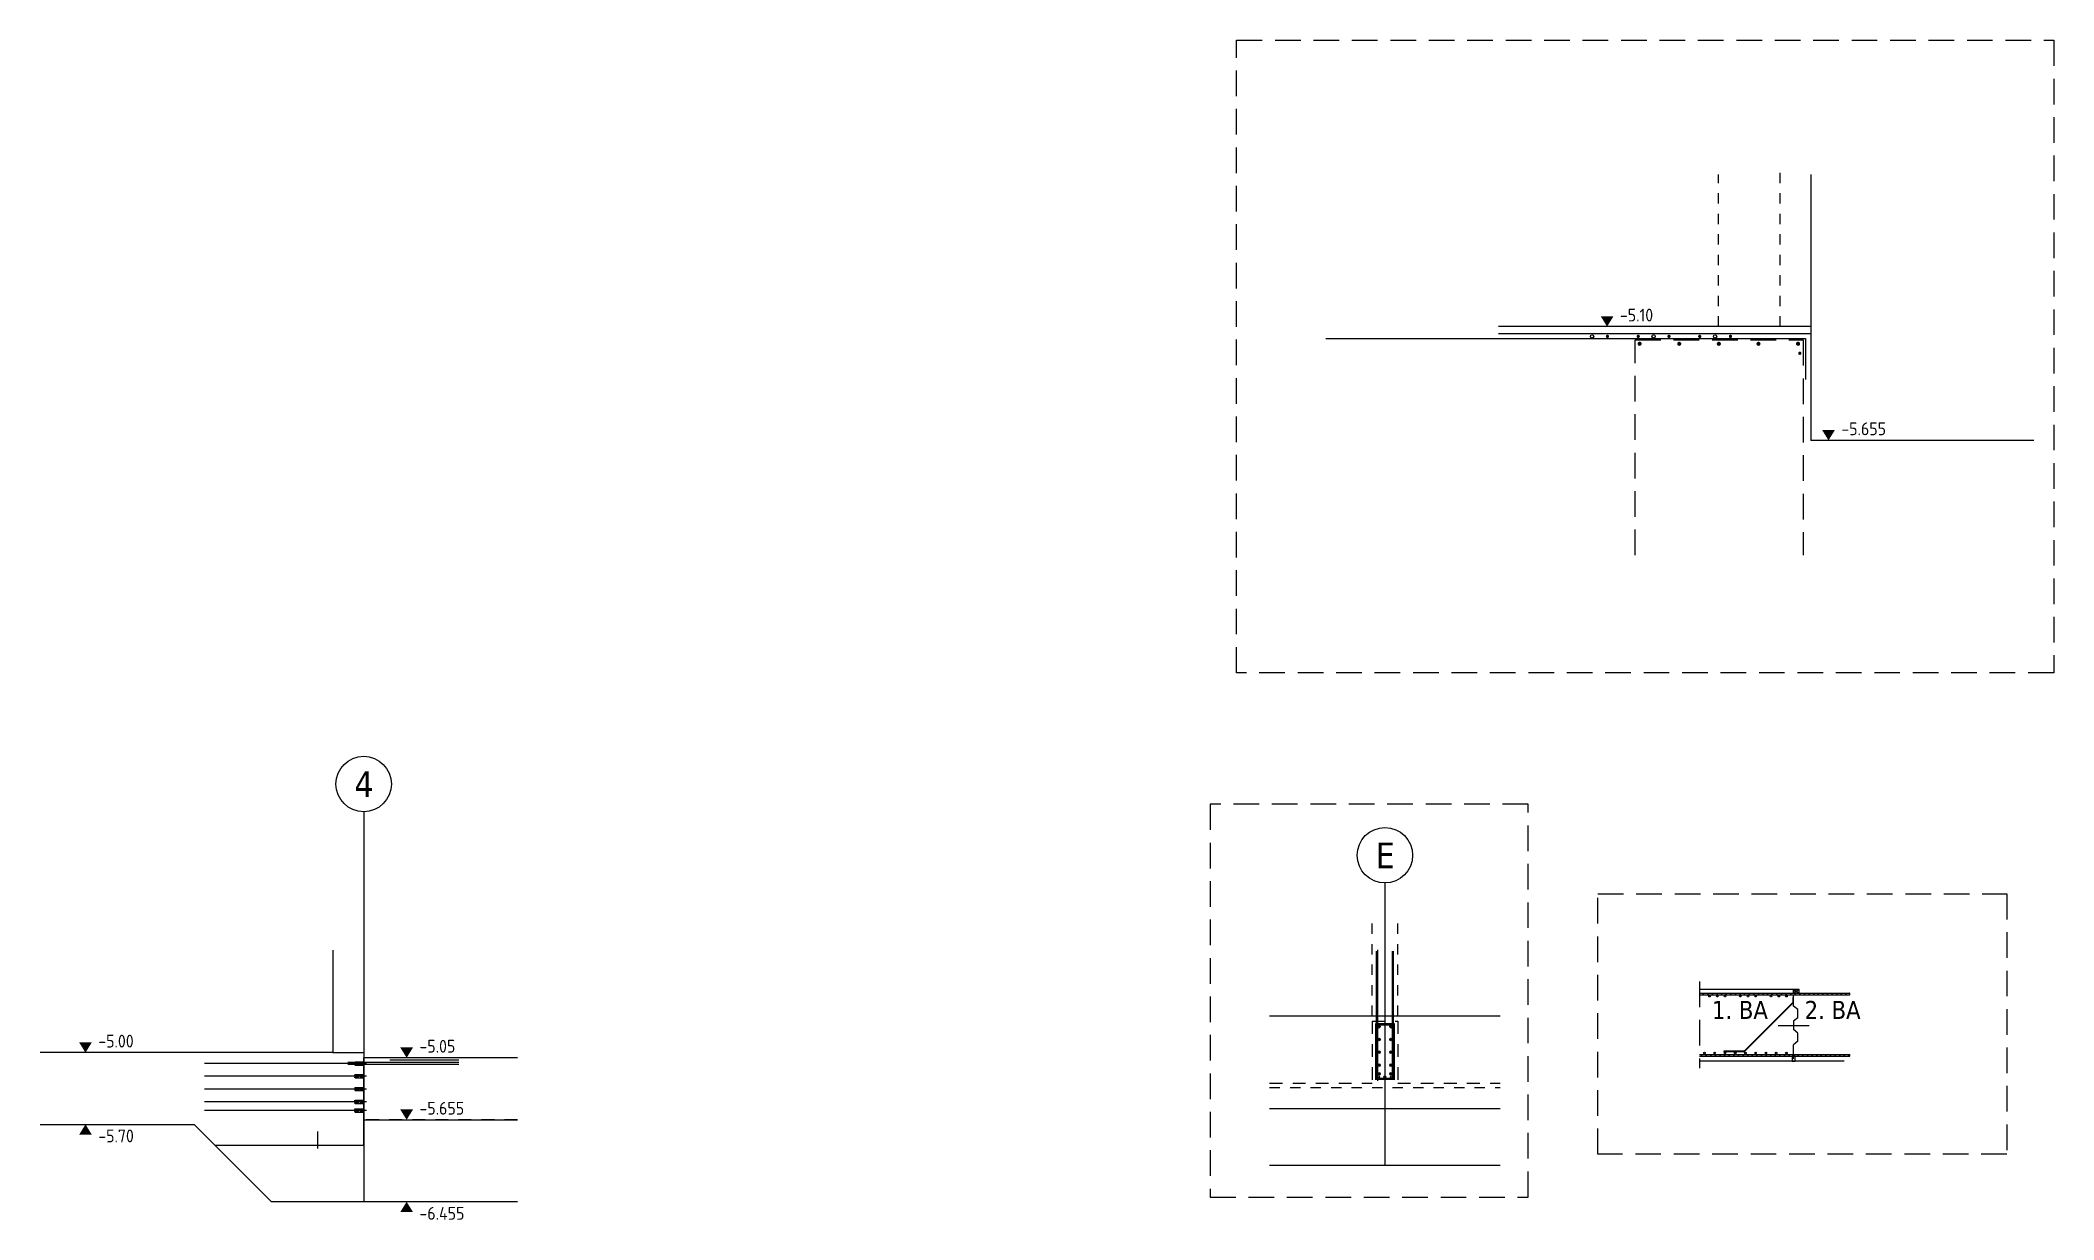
# Model space of a CAD drawing. Extents: x -59 to 99, y -34 to 56.
# Drawn here: x 7.16 to 26.8, y -13.64 to -2.14 of the extents above; entities that cross this region are included whole.
import ezdxf

# ---------------------------------------------------------------- set-up
doc = ezdxf.new("R2010")
doc.units = 0
doc.header["$LTSCALE"] = 0.5
for name, pattern in [('AUSGEZOGEN', [1000.01, 1000, 0.01]), ('DASHED', [0.75, 0.5, -0.25]), ('DOT', [0.175, 0.05, -0.125]), ('GESTRICHELT', [0.75, 0.5, -0.25]), ('HIDDEN', [0.375, 0.25, -0.125]), ('PUNKT', [0.175, 0.05, -0.125]), ('STRICHLINIE', [0.75, 0.5, -0.25]), ('VERDECKT', [0.375, 0.25, -0.125])]:
    doc.linetypes.add(name, pattern=pattern)
for name, color, linetype in [('ACHSEN', 7, 'Continuous'), ('AFB', 7, 'Continuous'), ('AFU', 7, 'Continuous'), ('BETON', 7, 'Continuous'), ('DETAIL', 7, 'Continuous'), ('DRUEBER', 7, 'Continuous'), ('HILFE', 7, 'Continuous'), ('koten', 7, 'Continuous'), ('LENTON', 7, 'Continuous'), ('OBJEKT', 7, 'Continuous'), ('RND', 7, 'Continuous'), ('SCHRAFF', 7, 'Continuous'), ('SFP_Achsen', 7, 'Continuous'), ('SFP_Hilfe', 7, 'Continuous'), ('STAHL', 7, 'Continuous'), ('TEXT', 7, 'Continuous'), ('VERDECKT', 7, 'Continuous')]:
    doc.layers.add(name, color=color, linetype=linetype)
doc.layers.add('NOPLOT', color=7, linetype='Continuous', plot=False)
doc.styles.add('helv', font='tahoma.ttf')
doc.styles.add('txt', font='isocp.shx')
doc.linetypes.add('AFU_50K', pattern='A,0.15,["/",Standard,S=0.2,R=0,X=-0.01,Y=-0.1],0.07,["/",Standard,S=0.2,R=0,X=-0.01,Y=-0.1],0.15', length=0.37)
doc.linetypes.add('AFU_50L', pattern='A,0.75,["/",Standard,S=0.2,R=0,X=-0.01,Y=-0.1],0.07,["/",Standard,S=0.2,R=0,X=-0.01,Y=-0.1],0.75', length=1.57)
doc.linetypes.add('AFU_50M', pattern='A,0.45,["/",Standard,S=0.2,R=0,X=-0.01,Y=-0.1],0.07,["/",Standard,S=0.2,R=0,X=-0.01,Y=-0.1],0.45', length=0.97)
pattern_1 = [(45, (-16.537976, -5.60562), (-0.02245064, 0.02245064), [])]

msp = doc.modelspace()

# ---------------------------------------------------------------- texts
at = {"layer": 'SFP_Achsen', "color": 6, "linetype": 'AUSGEZOGEN', "style": 'helv'}
for s, p in [('4', (10.21941, -9.5206)), ('E', (20.18236, -10.21565))]:
    msp.add_text(s, height=0.25, dxfattribs=at).set_placement(p)
at = {"layer": 'TEXT', "color": 1, "linetype": 'AUSGEZOGEN', "style": 'helv'}
for s, p in [('1. BA', (23.46326, -11.68567)), ('2. BA', (24.36763, -11.68567))]:
    msp.add_text(s, height=0.175, dxfattribs=at).set_placement(p)

# ---------------------------------------------------------------- blocks, each defined once
blk = doc.blocks.new('okrd_o')
at = {"layer": 'koten', "color": 7, "linetype": 'Continuous'}
blk.add_solid([(-0.125, 0.202), (0.125, 0.202), (0, 0)], dxfattribs=at)
at = {"layer": 'koten', "style": 'txt'}
blk.add_attdef('OKRD', (0.25, 0.1), '', height=0.25, dxfattribs=at)
blk = doc.blocks.new('okrd_u')
at = {"layer": 'koten', "color": 7, "linetype": 'Continuous'}
blk.add_solid([(-0.125, -0.202), (0.125, -0.202), (0, 0)], dxfattribs=at)
at = {"layer": 'koten', "style": 'txt'}
blk.add_attdef('OKRD', (0.25, -0.35), '', height=0.25, dxfattribs=at)

# ---------------------------------------------------------------- hatches: boundary and pattern name
at = {"layer": 'SCHRAFF', "linetype": 'AUSGEZOGEN'}
h = msp.add_hatch(dxfattribs=at)
h.set_pattern_fill('ANSI31', color=171, scale=0.01, style=0, double=1)
h.set_pattern_definition(pattern_1)
h.paths.add_polyline_path([(24.80657, -11.43432), (23.34332, -11.43432), (23.34332, -11.45032), (24.80657, -11.45032, 0.76512837), (24.80657, -11.44232, -0.76512837)])
h = msp.add_hatch(dxfattribs=at)
h.set_pattern_fill('ANSI31', color=171, scale=0.01, style=0, double=1)
h.set_pattern_definition(pattern_1)
h.paths.add_polyline_path([(24.80657, -12.03332), (23.34332, -12.03332), (23.34332, -12.04932), (24.80657, -12.04932, 0.76512837), (24.80657, -12.04132, -0.76512837)])

# ---------------------------------------------------------------- linework, layer by layer
at = {"layer": 'ACHSEN', "color": 140, "linetype": 'AUSGEZOGEN'}
for p, q in [((10.31002, -9.66487), (10.31002, -13.46987)), ((20.27298, -10.35992), (20.27298, -13.11127)), ((10.33686, -12.11987), (10.20587, -12.11987)), ((10.33686, -12.24487), (10.20587, -12.24487)), ((10.33686, -12.36987), (10.20587, -12.36987)), ((10.33686, -12.49487), (10.20587, -12.49487)), ((10.33686, -12.57987), (10.20587, -12.57987))]:
    msp.add_line(p, q, dxfattribs=at)
at = {"layer": 'AFB', "color": 5, "linetype": 'AUSGEZOGEN'}
msp.add_line((24.11024, -11.74932), (24.41024, -11.74932), dxfattribs=at)
at = {"layer": 'AFB', "color": 1, "linetype": 'AUSGEZOGEN'}
msp.add_line((9.86002, -12.78287), (9.86002, -12.94987), dxfattribs=at)
at = {"layer": 'AFU', "color": 8, "linetype": 'AFU_50L'}
for p, q in [((24.42744, -3.44824), (24.42744, -6.04188)), ((24.42744, -4.93188), (21.3797, -4.93188)), ((26.60446, -6.04188), (24.42744, -6.04188))]:
    msp.add_line(p, q, dxfattribs=at)
at = {"layer": 'AFU', "color": 8, "linetype": 'AFU_50M'}
for p, q in [((19.14798, -11.65627), (21.39798, -11.65627)), ((10.31002, -12.91987), (10.31002, -12.06487)), ((19.14798, -12.56127), (21.39798, -12.56127)), ((10.31002, -12.66987), (11.81002, -12.66987)), ((10.31002, -12.91987), (8.86002, -12.91987))]:
    msp.add_line(p, q, dxfattribs=at)
at = {"layer": 'AFU', "color": 8, "linetype": 'AFU_50K'}
msp.add_line((10.01002, -12.01487), (10.31002, -12.01487), dxfattribs=at)
at = {"layer": 'BETON', "color": 6, "linetype": 'AUSGEZOGEN'}
for p, q in [((10.01002, -11.01487), (10.01002, -12.01487)), ((10.31002, -11.01487), (10.31002, -12.06487)), ((24.26024, -11.39932), (23.34332, -11.39932)), ((10.01002, -12.01487), (7.15502, -12.01487)), ((11.81002, -12.06487), (10.31002, -12.06487)), ((24.75379, -12.09932), (23.34332, -12.09932)), ((7.15502, -12.71487), (8.65502, -12.71487)), ((9.41002, -13.46987), (8.65502, -12.71487)), ((19.14798, -13.11127), (21.39798, -13.11127)), ((11.81002, -13.46987), (9.41002, -13.46987))]:
    msp.add_line(p, q, dxfattribs=at)
at = {"layer": 'DETAIL', "color": 102, "linetype": 'STRICHLINIE'}
for points in [[(18.82651, -8.30911), (18.82651, -2.13895), (26.79741, -2.13895), (26.79741, -8.30911)], [(18.56691, -9.59239), (18.56691, -13.42373), (21.67118, -13.42373), (21.67118, -9.59239)], [(22.35029, -13.00611), (22.35029, -10.4652), (26.34089, -10.4652), (26.34089, -13.00611)]]:
    msp.add_lwpolyline(points, close=True, dxfattribs=at)
at = {"layer": 'DRUEBER', "color": 7, "linetype": 'PUNKT'}
for p, q in [((23.52744, -4.93188), (23.52744, -3.44824)), ((24.12744, -4.93188), (24.12744, -3.4097)), ((19.14798, -11.65627), (20.14798, -11.65627)), ((20.39798, -11.65627), (21.39798, -11.65627))]:
    msp.add_line(p, q, dxfattribs=at)
at = {"layer": 'DRUEBER', "color": 7, "linetype": 'DOT'}
for p, q in [((20.14798, -11.65627), (20.14798, -10.70627)), ((20.39798, -11.65627), (20.39798, -10.70627))]:
    msp.add_line(p, q, dxfattribs=at)
at = {"layer": 'DRUEBER', "color": 102, "linetype": 'DOT'}
msp.add_line((19.14798, -12.35627), (21.39798, -12.35627), dxfattribs=at)
at = {"layer": 'HILFE', "color": 102, "linetype": 'AUSGEZOGEN'}
for p, q in [((20.19998, -11.01227), (20.19998, -12.28857)), ((24.26024, -11.39932), (24.31524, -11.43432)), ((24.31524, -11.39932), (24.26024, -11.43432)), ((24.26024, -11.43432), (24.26024, -11.39932)), ((24.26026, -11.56005), (24.26025, -11.45032)), ((24.30025, -11.59468), (24.26026, -11.56005)), ((24.30025, -11.67468), (24.26024, -11.70932)), ((24.26024, -11.70932), (24.26024, -11.78932)), ((24.30025, -11.67468), (24.30025, -11.59468)), ((24.30024, -11.90396), (24.26023, -11.93861)), ((24.26024, -12.03332), (24.26023, -11.93861)), ((24.30024, -11.82396), (24.26024, -11.78932)), ((24.30024, -11.90396), (24.30024, -11.82396)), ((24.26023, -12.06754), (24.26023, -12.06754)), ((24.26025, -12.07472), (24.26024, -12.04932))]:
    msp.add_line(p, q, dxfattribs=at)
for points in [[(20.18798, -11.02427), (20.18798, -12.27427), (20.35798, -12.27427), (20.35798, -11.02427)], [(20.19998, -11.02427), (20.19998, -12.26227), (20.34598, -12.26227), (20.34598, -11.02427)]]:
    msp.add_lwpolyline(points, dxfattribs=at)
for centre in [(20.21298, -11.76127), (20.33298, -11.76127), (20.21298, -11.88627), (20.33298, -11.88627), (20.21298, -12.01127), (20.21298, -12.13627), (20.33298, -12.01127), (20.33298, -12.13627), (20.21298, -12.22127), (20.33298, -12.22127)]:
    msp.add_circle(centre, 0.0135, dxfattribs=at)
for centre, start, end in [((24.80765, -11.43832), 105.158744, 254.841256), ((24.80548, -11.43832), 285.158744, 74.841256), ((24.80548, -11.44632), 285.158744, 74.841256), ((24.80765, -12.03732), 105.158744, 254.841256), ((24.80548, -12.03732), 285.158744, 74.841256), ((24.80548, -12.04532), 285.158744, 74.841256)]:
    msp.add_arc(centre, 0.00414, start, end, dxfattribs=at)
at = {"layer": 'LENTON', "color": 102}
for p, q in [((10.22332, -12.10428), (10.22332, -12.11208)), ((10.22332, -12.10428), (10.22436, -12.10428)), ((10.22485, -12.10961), (10.22332, -12.10772)), ((10.22332, -12.11208), (10.22332, -12.12767)), ((10.22332, -12.12767), (10.22332, -12.13546)), ((10.22332, -12.13202), (10.22485, -12.13013)), ((10.22332, -12.13546), (10.22436, -12.13546)), ((10.22536, -12.1062), (10.22436, -12.10428)), ((10.22436, -12.13546), (10.22536, -12.13354)), ((10.22485, -12.10961), (10.22485, -12.13013)), ((10.25812, -12.11311), (10.22485, -12.10961)), ((10.22485, -12.10961), (10.22485, -12.13013)), ((10.22485, -12.13013), (10.25812, -12.12664)), ((10.22708, -12.10428), (10.22609, -12.1062)), ((10.22609, -12.13354), (10.22708, -12.13546)), ((10.22708, -12.10428), (10.30793, -12.10428)), ((10.22708, -12.13546), (10.30793, -12.13546)), ((10.25812, -12.11311), (10.25812, -12.12664)), ((10.30849, -12.10961), (10.27522, -12.11311)), ((10.27522, -12.11311), (10.27522, -12.12664)), ((10.27522, -12.12664), (10.30849, -12.13013)), ((10.31002, -12.10637), (10.30793, -12.10428)), ((10.30793, -12.13546), (10.31002, -12.13337)), ((10.31002, -12.10772), (10.30849, -12.10961)), ((10.30849, -12.10961), (10.30849, -12.13013)), ((10.30849, -12.13013), (10.30849, -12.10961)), ((10.30849, -12.13013), (10.31002, -12.13202)), ((10.31002, -12.10637), (10.31002, -12.10818)), ((10.31002, -12.10818), (10.31002, -12.11987)), ((10.31002, -12.11987), (10.31002, -12.13156)), ((10.31002, -12.13156), (10.31002, -12.13337)), ((10.22332, -12.22928), (10.22332, -12.23708)), ((10.22332, -12.22928), (10.22436, -12.22928)), ((10.22485, -12.23461), (10.22332, -12.23272)), ((10.22332, -12.23708), (10.22332, -12.25267)), ((10.22332, -12.25267), (10.22332, -12.26046)), ((10.22332, -12.25702), (10.22485, -12.25513)), ((10.22332, -12.26046), (10.22436, -12.26046)), ((10.22332, -12.35428), (10.22332, -12.36208)), ((10.22332, -12.35428), (10.22436, -12.35428)), ((10.22485, -12.35961), (10.22332, -12.35772)), ((10.22332, -12.36208), (10.22332, -12.37767)), ((10.22536, -12.2312), (10.22436, -12.22928)), ((10.22436, -12.26046), (10.22536, -12.25854)), ((10.22536, -12.3562), (10.22436, -12.35428)), ((10.22485, -12.23461), (10.22485, -12.25513)), ((10.25812, -12.23811), (10.22485, -12.23461)), ((10.22485, -12.23461), (10.22485, -12.25513)), ((10.22485, -12.25513), (10.25812, -12.25164)), ((10.22485, -12.35961), (10.22485, -12.38013)), ((10.25812, -12.36311), (10.22485, -12.35961)), ((10.22485, -12.35961), (10.22485, -12.38013)), ((10.22708, -12.22928), (10.22609, -12.2312)), ((10.22609, -12.25854), (10.22708, -12.26046)), ((10.22708, -12.35428), (10.22609, -12.3562)), ((10.22708, -12.22928), (10.30793, -12.22928)), ((10.22708, -12.26046), (10.30793, -12.26046)), ((10.22708, -12.35428), (10.30793, -12.35428)), ((10.25812, -12.23811), (10.25812, -12.25164)), ((10.25812, -12.36311), (10.25812, -12.37664)), ((10.30849, -12.23461), (10.27522, -12.23811)), ((10.27522, -12.23811), (10.27522, -12.25164)), ((10.27522, -12.25164), (10.30849, -12.25513)), ((10.30849, -12.35961), (10.27522, -12.36311)), ((10.27522, -12.36311), (10.27522, -12.37664)), ((10.31002, -12.23137), (10.30793, -12.22928)), ((10.30793, -12.26046), (10.31002, -12.25837)), ((10.31002, -12.35637), (10.30793, -12.35428)), ((10.31002, -12.23272), (10.30849, -12.23461)), ((10.30849, -12.23461), (10.30849, -12.25513)), ((10.30849, -12.25513), (10.30849, -12.23461)), ((10.30849, -12.25513), (10.31002, -12.25702)), ((10.31002, -12.35772), (10.30849, -12.35961)), ((10.30849, -12.35961), (10.30849, -12.38013)), ((10.30849, -12.38013), (10.30849, -12.35961)), ((10.31002, -12.23137), (10.31002, -12.23318)), ((10.31002, -12.23318), (10.31002, -12.24487)), ((10.31002, -12.24487), (10.31002, -12.25656)), ((10.31002, -12.25656), (10.31002, -12.25837)), ((10.31002, -12.35637), (10.31002, -12.35818)), ((10.31002, -12.35818), (10.31002, -12.36987)), ((10.31002, -12.36987), (10.31002, -12.38156)), ((10.22332, -12.37767), (10.22332, -12.38546)), ((10.22332, -12.38202), (10.22485, -12.38013)), ((10.22332, -12.38546), (10.22436, -12.38546)), ((10.22332, -12.47928), (10.22332, -12.48708)), ((10.22332, -12.47928), (10.22436, -12.47928)), ((10.22485, -12.48461), (10.22332, -12.48272)), ((10.22332, -12.48708), (10.22332, -12.50267)), ((10.22332, -12.50267), (10.22332, -12.51046)), ((10.22332, -12.50702), (10.22485, -12.50513)), ((10.22332, -12.51046), (10.22436, -12.51046)), ((10.22332, -12.56428), (10.22332, -12.57208)), ((10.22332, -12.56428), (10.22436, -12.56428)), ((10.22485, -12.56961), (10.22332, -12.56772)), ((10.22436, -12.38546), (10.22536, -12.38354)), ((10.22536, -12.4812), (10.22436, -12.47928)), ((10.22436, -12.51046), (10.22536, -12.50854)), ((10.22536, -12.5662), (10.22436, -12.56428)), ((10.22485, -12.38013), (10.25812, -12.37664)), ((10.22485, -12.48461), (10.22485, -12.50513)), ((10.25812, -12.48811), (10.22485, -12.48461)), ((10.22485, -12.48461), (10.22485, -12.50513)), ((10.22485, -12.50513), (10.25812, -12.50164)), ((10.22485, -12.56961), (10.22485, -12.59013)), ((10.25812, -12.57311), (10.22485, -12.56961)), ((10.22485, -12.56961), (10.22485, -12.59013)), ((10.22609, -12.38354), (10.22708, -12.38546)), ((10.22708, -12.47928), (10.22609, -12.4812)), ((10.22609, -12.50854), (10.22708, -12.51046)), ((10.22708, -12.56428), (10.22609, -12.5662)), ((10.22708, -12.38546), (10.30793, -12.38546)), ((10.22708, -12.47928), (10.30793, -12.47928)), ((10.22708, -12.51046), (10.30793, -12.51046)), ((10.22708, -12.56428), (10.30793, -12.56428)), ((10.25812, -12.48811), (10.25812, -12.50164)), ((10.27522, -12.37664), (10.30849, -12.38013)), ((10.30849, -12.48461), (10.27522, -12.48811)), ((10.27522, -12.48811), (10.27522, -12.50164)), ((10.27522, -12.50164), (10.30849, -12.50513)), ((10.30849, -12.56961), (10.27522, -12.57311)), ((10.30793, -12.38546), (10.31002, -12.38337)), ((10.31002, -12.48137), (10.30793, -12.47928)), ((10.30793, -12.51046), (10.31002, -12.50837)), ((10.31002, -12.56637), (10.30793, -12.56428)), ((10.30849, -12.38013), (10.31002, -12.38202)), ((10.31002, -12.48272), (10.30849, -12.48461)), ((10.30849, -12.48461), (10.30849, -12.50513)), ((10.30849, -12.50513), (10.30849, -12.48461)), ((10.30849, -12.50513), (10.31002, -12.50702)), ((10.31002, -12.56772), (10.30849, -12.56961)), ((10.30849, -12.56961), (10.30849, -12.59013)), ((10.30849, -12.59013), (10.30849, -12.56961)), ((10.31002, -12.38156), (10.31002, -12.38337)), ((10.31002, -12.48137), (10.31002, -12.48318)), ((10.31002, -12.48318), (10.31002, -12.49487)), ((10.31002, -12.49487), (10.31002, -12.50656)), ((10.31002, -12.50656), (10.31002, -12.50837)), ((10.31002, -12.56637), (10.31002, -12.56818)), ((10.31002, -12.56818), (10.31002, -12.57987)), ((10.22332, -12.57208), (10.22332, -12.58767)), ((10.22332, -12.58767), (10.22332, -12.59546)), ((10.22332, -12.59202), (10.22485, -12.59013)), ((10.22332, -12.59546), (10.22436, -12.59546)), ((10.22436, -12.59546), (10.22536, -12.59354)), ((10.22485, -12.59013), (10.25812, -12.58664)), ((10.22609, -12.59354), (10.22708, -12.59546)), ((10.22708, -12.59546), (10.30793, -12.59546)), ((10.25812, -12.57311), (10.25812, -12.58664)), ((10.27522, -12.57311), (10.27522, -12.58664)), ((10.27522, -12.58664), (10.30849, -12.59013)), ((10.30793, -12.59546), (10.31002, -12.59337)), ((10.30849, -12.59013), (10.31002, -12.59202)), ((10.31002, -12.57987), (10.31002, -12.59156)), ((10.31002, -12.59156), (10.31002, -12.59337))]:
    msp.add_line(p, q, dxfattribs=at)
for centre, start, end in [((10.22572, -12.10601), 207.500045, 332.499955), ((10.22572, -12.13373), 27.500065, 152.499935), ((10.22572, -12.23101), 207.500045, 332.499955), ((10.22572, -12.25873), 27.500065, 152.499935), ((10.22572, -12.35601), 207.500045, 332.499955), ((10.22572, -12.38373), 27.500065, 152.499935), ((10.22572, -12.48101), 207.500045, 332.499955), ((10.22572, -12.50873), 27.500065, 152.499935), ((10.22572, -12.56601), 207.500045, 332.499955), ((10.22572, -12.59373), 27.500065, 152.499935)]:
    msp.add_arc(centre, 0.00041, start, end, dxfattribs=at)
at = {"layer": 'NOPLOT', "color": 191, "linetype": 'Continuous'}
msp.add_line((24.42744, -5.00188), (21.3797, -5.00188), dxfattribs=at)
at = {"layer": 'NOPLOT', "color": 191, "linetype": 'AUSGEZOGEN'}
for p, q in [((11.2385, -12.10987), (10.15476, -12.10987)), ((11.2385, -12.12987), (10.15476, -12.12987)), ((11.2385, -12.08987), (10.56631, -12.08987))]:
    msp.add_line(p, q, dxfattribs=at)
for points in [[(20.18298, -12.28127), (20.18298, -11.73127), (20.36298, -11.73127), (20.36298, -12.28127)], [(20.19498, -12.28127), (20.19498, -11.74327), (20.35098, -11.74327), (20.35098, -12.28127)]]:
    msp.add_lwpolyline(points, dxfattribs=at)
at = {"layer": 'OBJEKT', "color": 7, "linetype": 'AUSGEZOGEN'}
for points in [[(24.26024, -11.43432), (24.31524, -11.43432), (24.31524, -11.39932), (24.26024, -11.39932)], [(24.24525, -12.09932), (24.27525, -12.09932), (24.27525, -12.04932), (24.24525, -12.04932)]]:
    msp.add_lwpolyline(points, close=True, dxfattribs=at)
at = {"layer": 'RND', "color": 1, "linetype": 'AUSGEZOGEN'}
for points in [[(19.69697, -5.04908), (24.37554, -5.04908), (24.37554, -5.44908)], [(10.25812, -12.11987), (8.75812, -12.11987)], [(10.25812, -12.24487), (8.75812, -12.24487)], [(10.25812, -12.36987), (8.75812, -12.36987)], [(10.25812, -12.49487), (8.75812, -12.49487)], [(10.25812, -12.57987), (8.75812, -12.57987)]]:
    msp.add_lwpolyline(points, dxfattribs=at)
at = {"layer": 'RND', "color": 7, "linetype": 'AUSGEZOGEN'}
for points, const_width in [([(22.43583, -5.02779, 1), (22.45183, -5.02779, 1)], 0.016), ([(22.73583, -5.02779, 1), (22.75183, -5.02779, 1)], 0.016), ([(22.74743, -5.09992, 1), (22.76743, -5.09992, 1)], 0.02), ([(23.03583, -5.02779, 1), (23.05183, -5.02779, 1)], 0.016), ([(23.1339, -5.09992, 1), (23.1539, -5.09992, 1)], 0.02), ([(23.33583, -5.02779, 1), (23.35183, -5.02779, 1)], 0.016), ([(23.52037, -5.09992, 1), (23.54037, -5.09992, 1)], 0.02), ([(23.63583, -5.02779, 1), (23.65183, -5.02779, 1)], 0.016), ([(23.90684, -5.09992, 1), (23.92684, -5.09992, 1)], 0.02), ([(24.29332, -5.09992, 1), (24.31332, -5.09992, 1)], 0.02), ([(24.31223, -5.19259, 1), (24.32823, -5.19259, 1)], 0.016), ([(20.20798, -11.76127, 1), (20.21798, -11.76127, 1)], 0.01), ([(20.32798, -11.76127, 1), (20.33798, -11.76127, 1)], 0.01), ([(20.20798, -11.88627, 1), (20.21798, -11.88627, 1)], 0.01), ([(20.32798, -11.88627, 1), (20.33798, -11.88627, 1)], 0.01), ([(20.20798, -12.01127, 1), (20.21798, -12.01127, 1)], 0.01), ([(20.20798, -12.13627, 1), (20.21798, -12.13627, 1)], 0.01), ([(20.32798, -12.01127, 1), (20.33798, -12.01127, 1)], 0.01), ([(20.32798, -12.13627, 1), (20.33798, -12.13627, 1)], 0.01), ([(20.20798, -12.22127, 1), (20.21798, -12.22127, 1)], 0.01), ([(20.32798, -12.22127, 1), (20.33798, -12.22127, 1)], 0.01)]:
    msp.add_lwpolyline(points, format="xyb", close=True, dxfattribs=dict(at, const_width=const_width))
at = {"layer": 'RND', "color": 7, "linetype": 'GESTRICHELT'}
msp.add_lwpolyline([(22.71436, -7.16286), (22.71436, -5.06286), (24.35436, -5.06286), (24.35436, -7.16286)], dxfattribs=at)
at = {"layer": 'RND', "color": 7, "linetype": 'AUSGEZOGEN'}
for points in [[(23.34332, -11.43432), (24.80657, -11.43432)], [(23.34332, -11.45032), (24.80657, -11.45032)], [(23.34332, -12.03332), (24.80657, -12.03332)], [(23.34332, -12.04932), (24.80657, -12.04932)]]:
    msp.add_lwpolyline(points, dxfattribs=at)
for centre, radius in [((22.29383, -5.02779), 0.016), ((22.89383, -5.02779), 0.016), ((23.49383, -5.02779), 0.016), ((23.44001, -11.46363), 0.008), ((23.51501, -11.46363), 0.008), ((23.59001, -11.46363), 0.008), ((23.74001, -11.46363), 0.008), ((23.81501, -11.46363), 0.008), ((23.89001, -11.46363), 0.008), ((24.04001, -11.46363), 0.008), ((24.11501, -11.46363), 0.008), ((24.19001, -11.46363), 0.008), ((23.39001, -12.0182), 0.008), ((23.49001, -12.0182), 0.008), ((23.59001, -12.0182), 0.008), ((23.69001, -12.0182), 0.008), ((23.79001, -12.0182), 0.008), ((23.89001, -12.0182), 0.008), ((23.99001, -12.0182), 0.008), ((24.09001, -12.0182), 0.008), ((24.19001, -12.0182), 0.008), ((20.20998, -12.25227), 0.01), ((20.27298, -12.25227), 0.01), ((20.33598, -12.25227), 0.01)]:
    msp.add_circle(centre, radius, dxfattribs=at)
at = {"layer": 'SFP_Achsen', "color": 7, "linetype": 'AUSGEZOGEN'}
for centre in [(10.31002, -9.39439), (20.27298, -10.08944)]:
    msp.add_circle(centre, 0.27048, dxfattribs=at)
at = {"layer": 'SFP_Hilfe', "color": 102, "linetype": 'DASHED'}
msp.add_line((23.34332, -11.32114), (23.34332, -12.16499), dxfattribs=at)
at = {"layer": 'STAHL', "color": 102, "linetype": 'AUSGEZOGEN'}
msp.add_lwpolyline([(23.77758, -11.99925), (23.57965, -11.99925), (23.57965, -12.00425), (23.77965, -12.00425), (24.25747, -11.52643), (24.25747, -11.47643), (24.25247, -11.47643), (24.25247, -11.52436)], close=True, dxfattribs=at)
at = {"layer": 'VERDECKT', "color": 7, "linetype": 'VERDECKT'}
for p, q in [((20.14798, -11.70627), (20.39798, -11.70627)), ((19.14798, -12.31127), (20.14798, -12.31127)), ((20.39798, -12.31127), (21.39798, -12.31127)), ((11.81002, -12.66987), (10.31002, -12.66987))]:
    msp.add_line(p, q, dxfattribs=at)
at = {"layer": 'VERDECKT', "color": 7, "linetype": 'HIDDEN'}
for p, q in [((20.14798, -11.70627), (20.14798, -12.31127)), ((20.39798, -11.70627), (20.39798, -12.31127)), ((10.31002, -12.06487), (10.31002, -12.66987))]:
    msp.add_line(p, q, dxfattribs=at)

# ---------------------------------------------------------------- block references
at = {"layer": 'koten', "color": 7, "linetype": 'AUSGEZOGEN', "xscale": 0.5, "yscale": 0.5, "zscale": 0.5}
for name, p, values in [('okrd_o', (22.44033, -4.93188), {'OKRD': '-5.10'}), ('okrd_o', (24.60035, -6.04188), {'OKRD': '-5.655'}), ('okrd_u', (7.59612, -12.71487), {'OKRD': '-5.70'}), ('okrd_u', (10.72917, -13.46987), {'OKRD': '-6.455'})]:
    msp.add_blockref(name, p, dxfattribs=at).add_auto_attribs(values)
at = {"layer": 'koten', "color": 7, "linetype": 'DASHED', "xscale": 0.5, "yscale": 0.5, "zscale": 0.5}
for p, values in [((7.59612, -12.01487), {'OKRD': '-5.00'}), ((10.72917, -12.06487), {'OKRD': '-5.05'}), ((10.72917, -12.66987), {'OKRD': '-5.655'})]:
    msp.add_blockref('okrd_o', p, dxfattribs=at).add_auto_attribs(values)

msp.set_redraw_order([(e.dxf.handle, doc.entitydb.next_handle()) for e in msp.query("TEXT MTEXT ATTDEF DIMENSION ARC_DIMENSION")])  # texts and dimensions are drawn at this point

doc.saveas('drawing.dxf')
